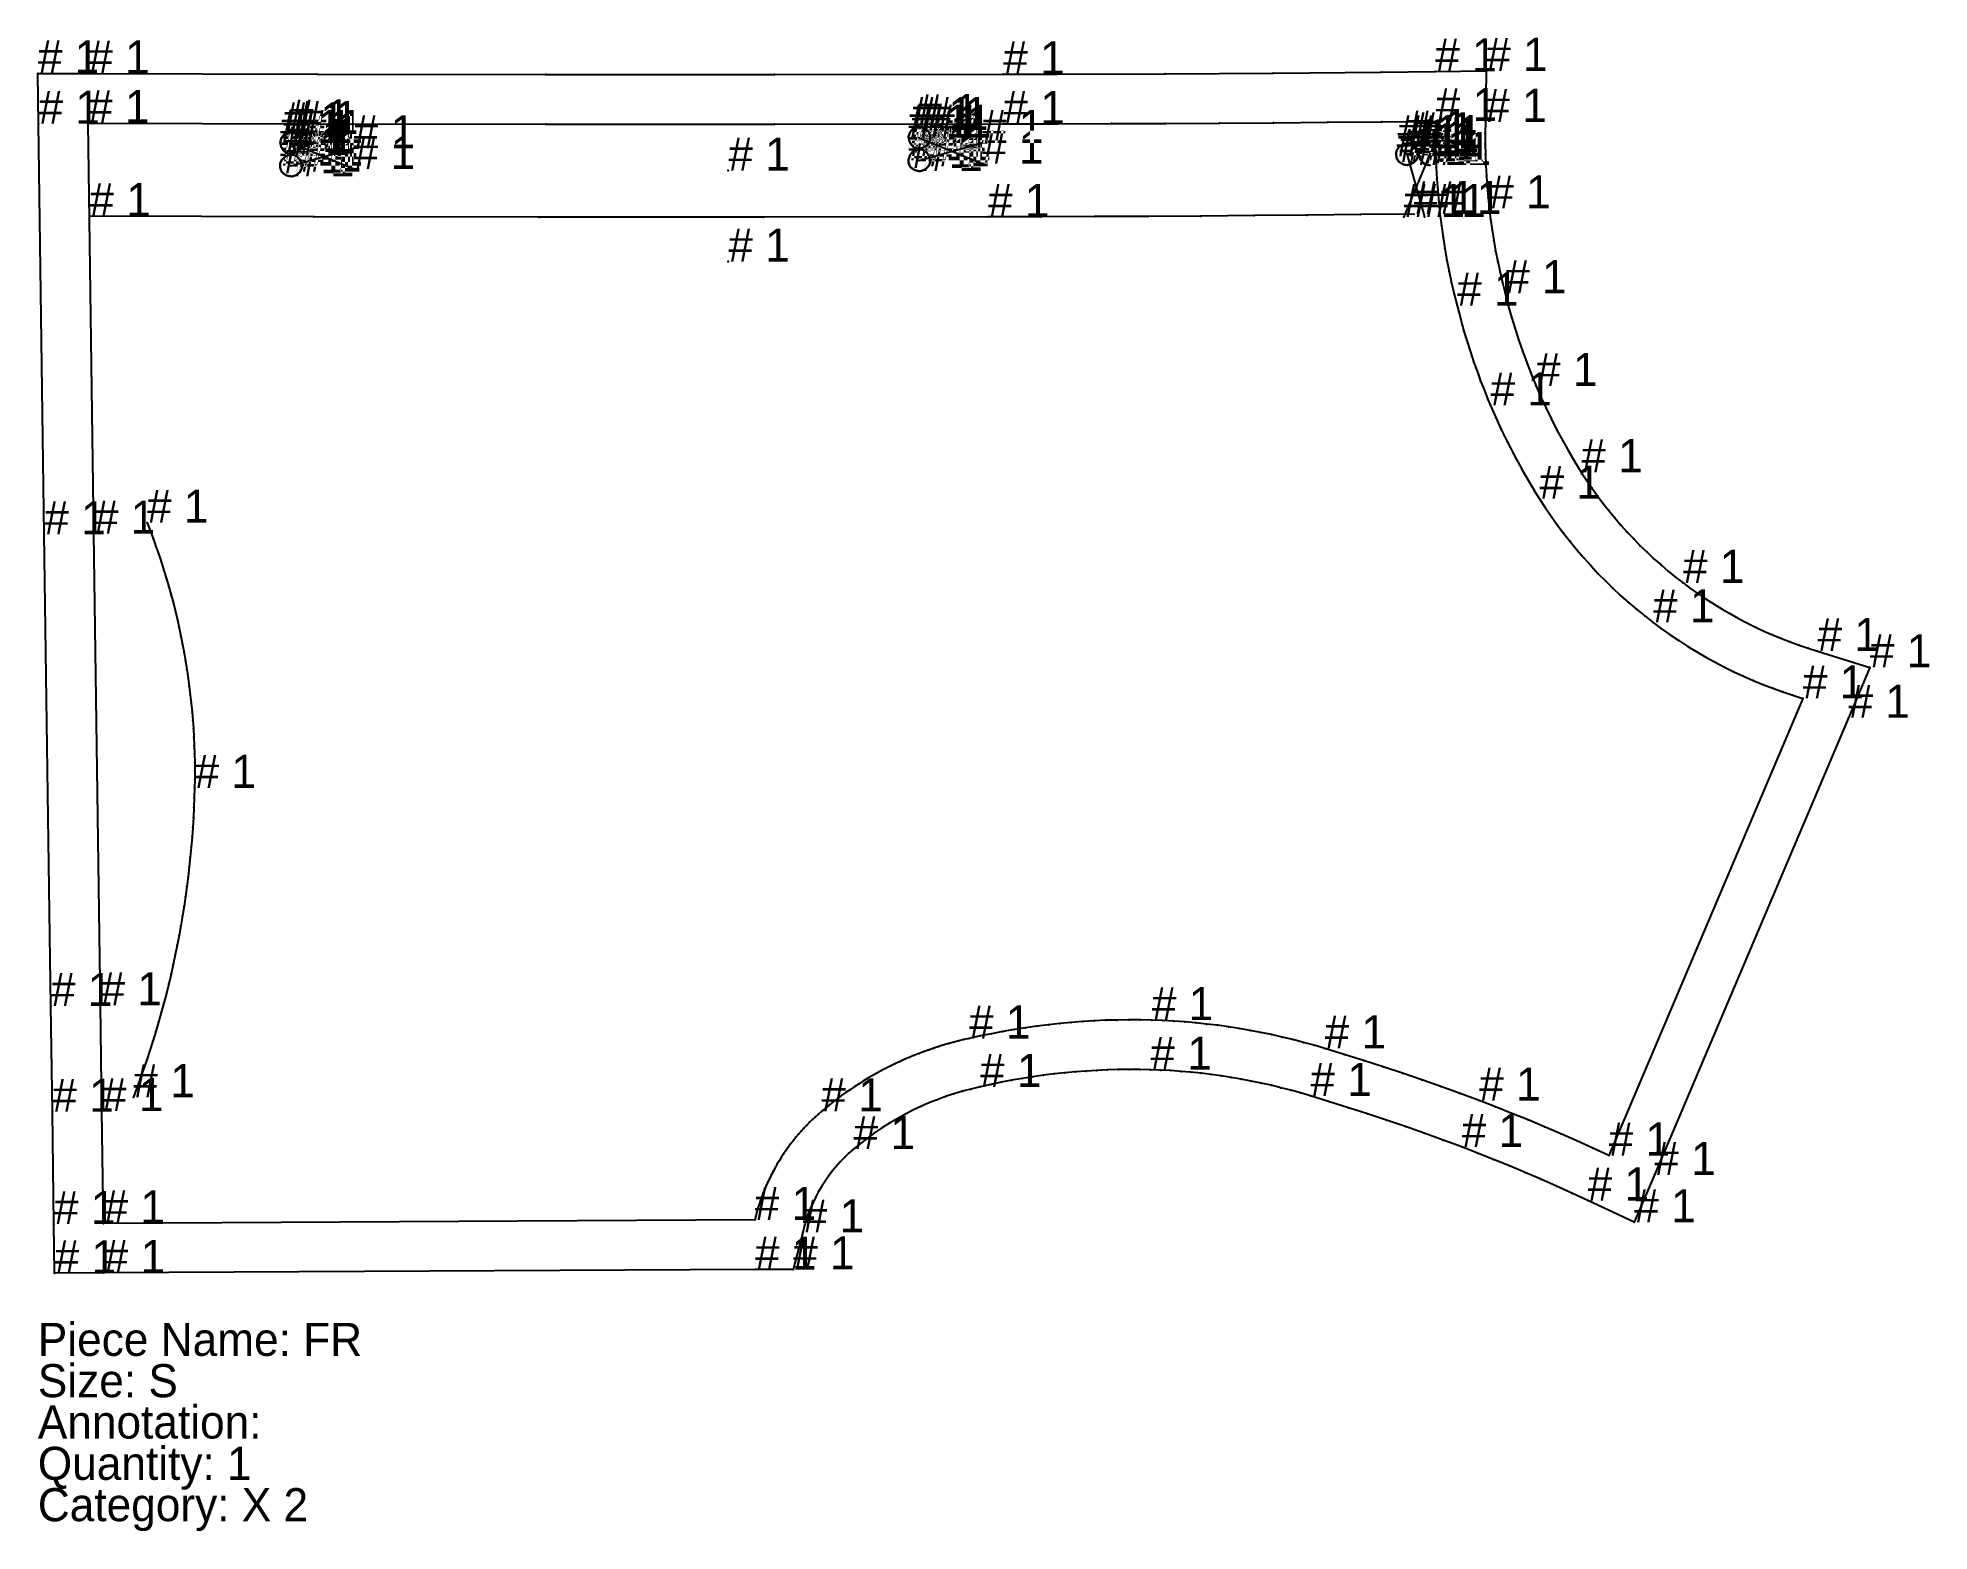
# Model space of a CAD drawing. Extents: x 0 to 5390, y -290 to 286.
# Drawn here: x 1027 to 1484.7, y -207.9 to 153.5 of the extents above; entities that cross this region are included whole.
import ezdxf

# ---------------------------------------------------------------- set-up
doc = ezdxf.new("R2010")
doc.units = 0

# ---------------------------------------------------------------- blocks, each defined once
blk = doc.blocks.new('FRS')
at = {"layer": '1'}
blk.add_lwpolyline([(0, 144.87), (12.2, 144.84), (67.56, 144.68), (122.91, 144.59), (178.26, 144.57), (233.62, 144.64), (246.69, 144.65), (272.81, 144.76), (298.94, 144.93), (325.06, 145.18), (338.13, 145.33), (350.47, 145.47), (350.27, 133.13), (350.22, 130.41), (350.22, 127.81), (350.27, 125.2), (350.37, 122.6), (350.51, 119.99), (350.69, 117.39), (350.92, 114.8), (351.2, 112.2), (351.52, 109.62), (351.89, 107.04), (352.3, 104.46), (352.76, 101.9), (353.27, 99.34), (353.82, 96.79), (354.41, 94.25), (355.06, 91.67), (355.82, 88.7), (356.61, 85.86), (357.46, 83.04), (358.37, 80.23), (359.33, 77.45), (360.35, 74.68), (361.42, 71.94), (362.55, 69.21), (363.73, 66.51), (364.97, 63.84), (366.26, 61.19), (367.6, 58.56), (369, 55.97), (370.45, 53.4), (371.95, 50.87), (373.49, 48.36), (374.74, 46.44), (376.03, 44.55), (377.35, 42.69), (378.72, 40.87), (380.13, 39.07), (381.58, 37.3), (383.07, 35.57), (384.6, 33.87), (386.16, 32.2), (387.76, 30.57), (389.4, 28.98), (391.07, 27.42), (392.78, 25.91), (394.52, 24.43), (396.3, 22.99), (398.1, 21.59), (399.94, 20.23), (401.8, 18.91), (403.7, 17.63), (405.62, 16.4), (407.57, 15.21), (409.55, 14.06), (411.55, 12.96), (413.57, 11.9), (415.62, 10.89), (417.69, 9.92), (419.78, 9), (421.9, 8.13), (424.03, 7.31), (426.18, 6.53), (428.34, 5.8), (430.65, 5.08), (443.31, 1.14), (438.13, -11.06), (391.16, -121.68), (386.3, -133.13), (375.03, -127.87), (371.23, -126.09), (367.47, -124.38), (363.69, -122.7), (359.89, -121.07), (356.08, -119.47), (352.25, -117.92), (348.4, -116.4), (344.54, -114.92), (340.02, -113.24), (335.48, -111.59), (330.93, -109.99), (326.36, -108.42), (321.78, -106.9), (317.18, -105.42), (312.59, -103.98), (307.93, -102.58), (305.51, -101.85), (303.17, -101.19), (300.79, -100.58), (298.4, -100), (296.01, -99.46), (293.6, -98.96), (291.19, -98.5), (288.77, -98.09), (286.35, -97.71), (283.91, -97.38), (281.48, -97.08), (279.03, -96.83), (276.59, -96.62), (274.14, -96.44), (271.69, -96.31), (269.23, -96.22), (266.64, -96.17), (264.04, -96.16), (261.45, -96.19), (258.86, -96.27), (256.26, -96.38), (253.67, -96.54), (251.09, -96.73), (248.5, -96.97), (245.92, -97.25), (243.35, -97.57), (240.78, -97.94), (238.22, -98.34), (235.66, -98.78), (233.11, -99.27), (230.6, -99.79), (228, -100.38), (225.76, -100.89), (223.72, -101.44), (221.66, -102.05), (219.62, -102.73), (217.61, -103.47), (215.61, -104.27), (213.65, -105.13), (211.71, -106.05), (209.8, -107.03), (207.92, -108.07), (206.07, -109.17), (204.26, -110.32), (202.48, -111.52), (200.74, -112.78), (199.04, -114.09), (197.4, -115.44), (196.27, -116.44), (195.19, -117.46), (194.16, -118.53), (193.17, -119.64), (192.23, -120.78), (191.33, -121.96), (190.48, -123.18), (189.68, -124.43), (188.93, -125.71), (188.22, -127.02), (187.58, -128.36), (186.98, -129.72), (186.44, -131.1), (185.96, -132.5), (185.53, -133.92), (185.1, -135.59), (182.78, -144.54), (173.54, -144.58), (15.96, -145.4), (4.07, -145.47), (3.9, -133.57), (3.52, -106.41), (3.16, -80.81), (1.56, 33.33), (0.17, 132.67)], close=True, dxfattribs=at)
at = {"layer": '13'}
for p in [(167.08, 121.33), (167.08, 99.33)]:
    blk.add_point(p, dxfattribs=at)
at = {"layer": '14'}
blk.add_lwpolyline([(12.17, 132.84), (67.54, 132.68), (122.9, 132.59), (178.27, 132.57), (233.64, 132.62), (246.72, 132.65), (259.8, 132.7), (272.88, 132.76), (285.95, 132.84), (299.03, 132.93), (312.11, 133.05), (325.19, 133.18), (338.27, 133.33), (338.22, 130.51), (338.23, 127.69), (338.28, 124.87), (338.38, 122.06), (338.53, 119.24), (338.73, 116.43), (338.98, 113.63), (339.28, 110.82), (339.63, 108.03), (340.03, 105.24), (340.47, 102.46), (340.97, 99.68), (341.51, 96.92), (342.11, 94.16), (342.75, 91.42), (343.44, 88.69), (343.83, 87.14), (344.23, 85.6), (344.65, 84.06), (345.09, 82.52), (345.54, 80.99), (346, 79.47), (346.49, 77.95), (346.98, 76.43), (347.5, 74.92), (348.02, 73.42), (348.57, 71.92), (349.12, 70.42), (349.7, 68.94), (350.29, 67.45), (350.89, 65.98), (351.51, 64.51), (352.14, 63.04), (352.79, 61.59), (353.45, 60.14), (354.12, 58.69), (354.82, 57.25), (355.52, 55.82), (356.24, 54.4), (356.98, 52.98), (357.72, 51.58), (358.49, 50.18), (359.26, 48.78), (360.06, 47.4), (360.86, 46.02), (361.68, 44.65), (362.51, 43.29), (363.36, 41.94), (364.75, 39.8), (366.18, 37.69), (367.67, 35.61), (369.2, 33.57), (370.77, 31.56), (372.39, 29.58), (374.06, 27.65), (375.76, 25.75), (377.51, 23.89), (379.3, 22.07), (381.13, 20.29), (383, 18.55), (384.91, 16.85), (386.85, 15.2), (388.83, 13.59), (390.85, 12.02), (392.9, 10.5), (394.99, 9.03), (397.1, 7.6), (399.25, 6.22), (401.43, 4.89), (403.64, 3.61), (405.88, 2.38), (408.14, 1.2), (410.43, 0.07), (412.74, -1.01), (415.08, -2.04), (417.44, -3.01), (419.82, -3.93), (422.22, -4.8), (424.64, -5.61), (427.08, -6.37), (380.11, -116.99), (376.25, -115.19), (372.38, -113.43), (368.49, -111.71), (364.58, -110.02), (360.65, -108.38), (356.71, -106.78), (352.75, -105.22), (348.78, -103.69), (344.16, -101.97), (339.52, -100.29), (334.86, -98.65), (330.2, -97.05), (325.52, -95.5), (320.82, -93.98), (316.11, -92.51), (311.39, -91.07), (308.84, -90.32), (306.29, -89.61), (303.71, -88.94), (301.13, -88.31), (298.54, -87.73), (295.94, -87.19), (293.33, -86.7), (290.71, -86.24), (288.08, -85.84), (285.45, -85.47), (282.82, -85.16), (280.17, -84.88), (277.53, -84.65), (274.88, -84.47), (272.22, -84.33), (269.57, -84.23), (266.78, -84.17), (263.99, -84.16), (261.21, -84.2), (258.42, -84.27), (255.64, -84.4), (252.86, -84.56), (250.08, -84.78), (247.3, -85.03), (244.53, -85.33), (241.77, -85.68), (239.01, -86.07), (236.26, -86.5), (233.51, -86.98), (230.77, -87.5), (228.05, -88.06), (225.33, -88.67), (224.1, -88.95), (222.88, -89.24), (221.66, -89.56), (220.45, -89.89), (219.24, -90.24), (218.04, -90.61), (216.85, -91), (215.66, -91.4), (214.48, -91.83), (213.3, -92.27), (212.13, -92.73), (210.97, -93.21), (209.81, -93.7), (208.66, -94.21), (207.53, -94.74), (206.39, -95.29), (205.27, -95.86), (204.16, -96.44), (203.05, -97.04), (201.96, -97.65), (200.87, -98.29), (199.8, -98.94), (198.73, -99.6), (197.67, -100.28), (196.63, -100.98), (195.59, -101.69), (194.57, -102.42), (193.56, -103.17), (192.56, -103.93), (191.57, -104.7), (190.59, -105.49), (189.62, -106.3), (188.88, -106.94), (188.15, -107.59), (187.44, -108.26), (186.74, -108.95), (186.05, -109.64), (185.37, -110.36), (184.71, -111.08), (184.07, -111.82), (183.43, -112.57), (182.82, -113.33), (182.22, -114.11), (181.63, -114.89), (181.06, -115.69), (180.51, -116.5), (179.97, -117.32), (179.45, -118.15), (178.94, -118.99), (178.46, -119.84), (177.99, -120.7), (177.53, -121.57), (177.09, -122.45), (176.68, -123.33), (176.27, -124.23), (175.89, -125.13), (175.53, -126.04), (175.18, -126.96), (174.85, -127.88), (174.54, -128.81), (174.24, -129.74), (173.97, -130.69), (173.72, -131.63), (173.48, -132.58), (15.9, -133.4), (15.52, -106.24), (15.16, -80.64), (13.56, 33.49)], close=True, dxfattribs=at)
at = {"layer": '2'}
for p in [(0, 144.87), (0, 144.87), (350.47, 145.47), (12.17, 132.84), (12.17, 132.84), (338.27, 133.33), (210.68, 129.31), (210.68, 129.31), (210.68, 129.31), (210.68, 129.31), (210.68, 129.31), (213.3, 129.31), (213.3, 129.31), (213.3, 129.31), (215.92, 129.31), (215.92, 129.31), (215.92, 129.31), (215.92, 129.31), (215.92, 129.31), (58.66, 128.03), (58.66, 128.03), (58.66, 128.03), (58.66, 128.03), (58.66, 128.03), (61.27, 128.03), (61.27, 128.03), (61.27, 128.03), (63.89, 128.03), (63.89, 128.03), (63.89, 128.03), (63.89, 128.03), (63.89, 128.03), (76.44, 126.75), (76.44, 126.75), (210.68, 123.81), (210.68, 123.81), (210.68, 123.81), (210.68, 123.81), (210.68, 123.81), (213.25, 123.76), (213.25, 123.76), (213.25, 123.76), (215.92, 123.81), (215.92, 123.81), (215.92, 123.81), (215.92, 123.81), (215.92, 123.81), (228.46, 128.03), (228.46, 128.03), (331.25, 125.36), (331.25, 125.36), (331.25, 125.36), (331.31, 127.92), (331.31, 127.92), (331.31, 127.92), (331.31, 127.92), (331.31, 127.92), (336.81, 127.92), (336.81, 127.92), (336.81, 127.92), (336.81, 125.3), (336.81, 125.3), (336.81, 125.3), (58.66, 122.53), (58.66, 122.53), (58.66, 122.53), (58.66, 122.53), (58.66, 122.53), (61.22, 122.47), (61.22, 122.47), (61.22, 122.47), (63.89, 122.53), (63.89, 122.53), (63.89, 122.53), (63.89, 122.53), (63.89, 122.53), (76.45, 121.75), (76.45, 121.75), (228.47, 123.03), (228.47, 123.03), (331.31, 122.69), (331.31, 122.69), (331.31, 122.69), (331.31, 122.69), (331.31, 122.69), (336.81, 122.69), (336.81, 122.69), (12.49, 110.33), (12.49, 110.33), (330.53, 110.13), (330.53, 110.13), (332.94, 110.83), (332.94, 110.83), (332.94, 110.83), (335.53, 110.14), (335.53, 110.14), (26.42, 36.14), (26.42, 36.14), (26.42, 36.14), (443.31, 1.14), (427.08, -6.37), (23.13, -102.87), (23.13, -102.87), (380.11, -116.99), (173.48, -132.58), (15.9, -133.4), (386.3, -133.13), (4.07, -145.47), (182.78, -144.54)]:
    blk.add_point(p, dxfattribs=at)
at = {"layer": '3'}
for p in [(12.2, 144.84), (67.56, 144.68), (122.91, 144.59), (178.26, 144.57), (233.62, 144.64), (246.69, 144.65), (272.81, 144.76), (298.94, 144.93), (325.06, 145.18), (338.13, 145.33), (272.88, 132.76), (285.95, 132.84), (299.03, 132.93), (312.11, 133.05), (325.19, 133.18), (350.27, 133.13), (0.17, 132.67), (58.69, 128.28), (58.74, 128.53), (58.81, 128.77), (58.9, 129.01), (59, 129.24), (59.12, 129.46), (59.26, 129.68), (59.42, 129.88), (59.55, 130.02), (59.69, 130.15), (59.85, 130.27), (60.01, 130.37), (60.19, 130.45), (60.37, 130.51), (60.56, 130.56), (60.76, 130.59), (61.01, 130.65), (61.27, 130.68), (61.53, 130.67), (61.79, 130.64), (62.04, 130.57), (62.29, 130.48), (62.51, 130.35), (62.73, 130.2), (62.96, 129.99), (63.17, 129.75), (63.36, 129.5), (63.52, 129.23), (63.66, 128.94), (63.76, 128.65), (63.84, 128.34), (67.54, 132.68), (122.9, 132.59), (178.27, 132.57), (210.72, 129.56), (210.73, 128.99), (210.77, 129.81), (210.81, 128.69), (210.84, 130.05), (210.92, 128.39), (210.93, 130.29), (211.04, 130.52), (211.16, 130.74), (211.3, 130.95), (211.45, 131.16), (211.58, 131.3), (211.73, 131.43), (211.89, 131.55), (212.05, 131.64), (212.23, 131.73), (212.41, 131.79), (212.6, 131.84), (212.79, 131.87), (213.11, 131.88), (213.43, 131.87), (213.74, 131.82), (214.04, 131.75), (214.34, 131.64), (214.63, 131.51), (214.9, 131.34), (215.15, 131.16), (215.35, 130.98), (215.51, 130.78), (215.66, 130.56), (215.7, 128.17), (215.77, 130.33), (215.78, 128.35), (215.85, 128.53), (215.86, 130.08), (215.9, 128.72), (215.91, 129.83), (215.93, 129.57), (215.93, 129.11), (215.93, 128.92), (233.64, 132.62), (246.72, 132.65), (259.8, 132.7), (338.22, 130.51), (350.22, 130.41), (58.7, 127.71), (58.78, 127.41), (58.88, 127.11), (58.88, 123.66), (58.98, 123.83), (59.02, 126.82), (59.1, 123.99), (59.18, 126.55), (59.26, 124.18), (59.37, 126.3), (59.44, 124.35), (59.58, 126.06), (59.64, 124.52), (59.82, 125.85), (59.84, 124.67), (60.03, 125.7), (60.06, 124.8), (60.25, 125.57), (60.28, 124.92), (60.5, 125.47), (60.52, 125.02), (60.75, 125.41), (60.76, 125.1), (61, 125.37), (61.01, 125.16), (61.26, 125.37), (61.27, 125.19), (61.52, 125.4), (61.53, 125.18), (61.78, 125.46), (61.79, 125.15), (62.02, 125.54), (62.04, 125.08), (62.25, 125.64), (62.29, 124.99), (62.48, 125.76), (62.51, 124.86), (62.69, 125.89), (62.73, 124.71), (62.9, 126.04), (62.96, 124.49), (63.1, 126.2), (63.17, 124.26), (63.28, 126.38), (63.36, 124.01), (63.45, 126.57), (63.52, 123.73), (63.56, 126.72), (63.66, 126.89), (63.75, 127.07), (63.81, 127.25), (63.86, 127.44), (63.89, 127.64), (63.9, 127.83), (210.72, 124.06), (210.77, 124.31), (210.84, 124.55), (210.93, 124.79), (211.04, 125.02), (211.05, 128.1), (211.16, 125.24), (211.22, 127.83), (211.3, 125.45), (211.41, 127.57), (211.45, 125.66), (211.58, 125.8), (211.62, 127.34), (211.73, 125.93), (211.85, 127.13), (211.89, 126.05), (212.05, 126.15), (212.06, 126.97), (212.23, 126.23), (212.29, 126.85), (212.41, 126.3), (212.53, 126.75), (212.6, 126.35), (212.78, 126.69), (212.79, 126.38), (213.04, 126.65), (213.05, 126.44), (213.3, 126.65), (213.31, 126.46), (213.56, 126.68), (213.56, 126.46), (213.81, 126.74), (213.82, 126.43), (214.05, 126.82), (214.07, 126.36), (214.29, 126.92), (214.32, 126.26), (214.51, 127.03), (214.54, 126.14), (214.73, 127.17), (214.75, 125.99), (214.94, 127.31), (214.99, 125.77), (215.13, 127.48), (215.2, 125.54), (215.32, 127.66), (215.39, 125.28), (215.48, 127.85), (215.55, 125.01), (215.6, 128), (215.69, 124.73), (215.8, 124.43), (215.88, 124.12), (215.93, 123.61), (328.66, 125.56), (328.66, 125.3), (328.69, 125.04), (328.7, 125.82), (328.75, 124.79), (328.76, 126.07), (328.77, 124.59), (328.82, 124.4), (328.86, 126.32), (328.88, 124.22), (328.97, 124.05), (328.98, 126.54), (329.07, 123.88), (329.14, 126.76), (329.18, 123.72), (329.31, 123.58), (329.35, 126.99), (329.58, 127.2), (329.84, 127.39), (330.11, 127.55), (330.39, 127.69), (330.69, 127.79), (330.99, 127.87), (331.5, 127.93), (331.7, 127.92), (331.89, 127.89), (332.08, 127.84), (332.26, 127.78), (332.44, 127.69), (332.61, 127.59), (332.77, 127.48), (332.96, 127.31), (333.13, 127.13), (333.27, 123.61), (333.3, 126.93), (333.45, 126.72), (333.49, 123.85), (333.58, 126.51), (333.64, 124.06), (333.7, 126.28), (333.76, 124.28), (333.79, 126.05), (333.86, 124.53), (333.88, 125.81), (333.93, 124.78), (333.94, 125.55), (333.96, 125.04), (333.97, 125.3), (334.15, 125.56), (334.15, 125.3), (334.18, 125.82), (334.18, 125.04), (334.24, 124.79), (334.25, 126.07), (334.32, 124.55), (334.35, 126.32), (334.42, 124.31), (334.47, 126.54), (334.53, 124.09), (334.63, 126.76), (334.67, 123.87), (334.82, 123.67), (334.84, 126.99), (335.07, 127.2), (335.33, 127.39), (335.6, 127.55), (335.89, 127.69), (336.19, 127.79), (336.49, 127.87), (338.23, 127.69), (338.28, 124.87), (350.22, 127.81), (350.27, 125.2), (58.65, 122.72), (58.65, 122.27), (58.66, 122.92), (58.67, 122.01), (58.68, 123.11), (58.72, 121.75), (58.73, 123.3), (58.8, 123.49), (58.8, 121.51), (58.92, 121.27), (59.06, 121.05), (59.23, 120.85), (59.42, 120.68), (59.67, 120.49), (59.94, 120.33), (60.23, 120.19), (60.53, 120.09), (60.83, 120.01), (61.14, 119.97), (61.46, 119.95), (61.78, 119.97), (62.02, 120.05), (62.25, 120.15), (62.48, 120.27), (62.69, 120.4), (62.9, 120.55), (63.09, 120.71), (63.28, 120.89), (63.45, 121.08), (63.56, 121.23), (63.66, 123.45), (63.66, 121.4), (63.75, 121.58), (63.76, 123.15), (63.81, 121.76), (63.84, 122.84), (63.86, 121.95), (63.89, 122.14), (63.9, 122.33), (210.67, 123.55), (210.7, 123.29), (210.75, 123.03), (210.84, 122.78), (210.95, 122.55), (211.09, 122.33), (211.26, 122.13), (211.45, 121.96), (211.71, 121.77), (211.98, 121.61), (212.27, 121.47), (212.56, 121.37), (212.87, 121.29), (213.18, 121.24), (213.5, 121.23), (213.81, 121.25), (214.05, 121.33), (214.29, 121.43), (214.51, 121.54), (214.73, 121.68), (214.94, 121.83), (215.13, 121.99), (215.31, 122.17), (215.48, 122.36), (215.6, 122.51), (215.7, 122.68), (215.78, 122.85), (215.85, 123.04), (215.9, 123.23), (215.92, 123.42), (329.46, 123.45), (329.66, 123.29), (329.87, 123.15), (330.09, 123.03), (330.32, 122.93), (330.56, 122.84), (330.81, 122.77), (331.06, 122.72), (331.62, 122.73), (331.93, 122.81), (332.23, 122.91), (332.51, 123.05), (332.78, 123.21), (333.04, 123.4), (334.98, 123.47), (335.16, 123.29), (335.35, 123.13), (335.5, 123.01), (335.67, 122.91), (335.85, 122.83), (336.03, 122.76), (336.22, 122.71), (336.42, 122.69), (336.61, 122.68), (338.38, 122.06), (338.53, 119.24), (350.37, 122.6), (350.51, 119.99), (338.73, 116.43), (350.69, 117.39), (350.92, 114.8), (66.85, 110.18), (121.2, 110.1), (175.56, 110.08), (229.92, 110.13), (242.79, 110.16), (255.67, 110.21), (268.55, 110.27), (281.43, 110.35), (294.3, 110.44), (307.18, 110.55), (320.06, 110.68), (338.98, 113.63), (339.28, 110.82), (351.2, 112.2), (339.63, 108.03), (351.52, 109.62), (351.89, 107.04), (340.03, 105.24), (340.47, 102.46), (352.3, 104.46), (352.76, 101.9), (340.97, 99.68), (341.51, 96.92), (353.27, 99.34), (353.82, 96.79), (342.11, 94.16), (354.41, 94.25), (355.06, 91.67), (342.75, 91.42), (343.44, 88.69), (343.83, 87.14), (355.82, 88.7), (344.23, 85.6), (344.65, 84.06), (345.09, 82.52), (356.61, 85.86), (357.46, 83.04), (345.54, 80.99), (346, 79.47), (346.49, 77.95), (358.37, 80.23), (346.98, 76.43), (347.5, 74.92), (348.02, 73.42), (359.33, 77.45), (360.35, 74.68), (348.57, 71.92), (349.12, 70.42), (349.7, 68.94), (361.42, 71.94), (362.55, 69.21), (350.29, 67.45), (350.89, 65.98), (351.51, 64.51), (363.73, 66.51), (352.14, 63.04), (352.79, 61.59), (353.45, 60.14), (364.97, 63.84), (366.26, 61.19), (354.12, 58.69), (354.82, 57.25), (355.52, 55.82), (367.6, 58.56), (369, 55.97), (356.24, 54.4), (356.98, 52.98), (357.72, 51.58), (370.45, 53.4), (371.95, 50.87), (358.49, 50.18), (359.26, 48.78), (360.06, 47.4), (360.86, 46.02), (373.49, 48.36), (374.74, 46.44), (361.68, 44.65), (362.51, 43.29), (363.36, 41.94), (376.03, 44.55), (377.35, 42.69), (364.75, 39.8), (366.18, 37.69), (378.72, 40.87), (380.13, 39.07), (381.58, 37.3), (1.56, 33.33), (13.56, 33.49), (27.17, 34.23), (27.89, 32.31), (367.67, 35.61), (369.2, 33.57), (383.07, 35.57), (384.6, 33.87), (386.16, 32.2), (28.59, 30.38), (29.26, 28.44), (370.77, 31.56), (372.39, 29.58), (374.06, 27.65), (387.76, 30.57), (389.4, 28.98), (29.91, 26.5), (30.53, 24.54), (375.76, 25.75), (377.51, 23.89), (391.07, 27.42), (392.78, 25.91), (394.52, 24.43), (396.3, 22.99), (31.13, 22.58), (31.71, 20.61), (32.26, 18.64), (379.3, 22.07), (381.13, 20.29), (383, 18.55), (398.1, 21.59), (399.94, 20.23), (401.8, 18.91), (32.79, 16.66), (33.29, 14.67), (384.91, 16.85), (386.85, 15.2), (403.7, 17.63), (405.62, 16.4), (407.57, 15.21), (409.55, 14.06), (33.76, 12.67), (34.21, 10.67), (388.83, 13.59), (390.85, 12.02), (392.9, 10.5), (411.55, 12.96), (413.57, 11.9), (415.62, 10.89), (417.69, 9.92), (34.64, 8.66), (35.04, 6.65), (35.41, 4.64), (394.99, 9.03), (397.1, 7.6), (399.25, 6.22), (401.43, 4.89), (419.78, 9), (421.9, 8.13), (424.03, 7.31), (426.18, 6.53), (428.34, 5.8), (430.65, 5.08), (35.76, 2.62), (36.09, 0.59), (403.64, 3.61), (405.88, 2.38), (408.14, 1.2), (410.43, 0.07), (36.38, -1.44), (36.66, -3.47), (412.74, -1.01), (415.08, -2.04), (417.44, -3.01), (419.82, -3.93), (36.9, -5.51), (37.13, -7.54), (422.22, -4.8), (424.64, -5.61), (37.32, -9.59), (37.49, -11.63), (37.64, -13.68), (438.13, -11.06), (37.76, -15.72), (37.85, -17.77), (37.92, -19.82), (37.96, -21.87), (37.97, -25.97), (37.98, -23.92), (37.86, -30.42), (37.93, -28.02), (37.64, -35.21), (37.77, -32.81), (37.33, -39.99), (37.5, -37.6), (36.9, -44.76), (37.13, -42.38), (36.38, -49.52), (36.66, -47.14), (35.76, -54.28), (36.08, -51.9), (35.03, -59.01), (35.4, -56.65), (34.2, -63.73), (34.63, -61.37), (33.27, -68.43), (33.75, -66.08), (32.24, -73.11), (32.77, -70.78), (31.11, -77.77), (31.69, -75.44), (3.16, -80.81), (15.16, -80.64), (30.51, -80.09), (29.23, -84.71), (29.88, -82.4), (236.26, -86.5), (239.01, -86.07), (241.77, -85.68), (244.53, -85.33), (247.3, -85.03), (250.08, -84.78), (252.86, -84.56), (255.64, -84.4), (258.42, -84.27), (261.21, -84.2), (263.99, -84.16), (266.78, -84.17), (269.57, -84.23), (272.22, -84.33), (274.88, -84.47), (277.53, -84.65), (280.17, -84.88), (282.82, -85.16), (285.45, -85.47), (288.08, -85.84), (290.71, -86.24), (293.33, -86.7), (27.85, -89.3), (28.55, -87.01), (215.66, -91.4), (216.85, -91), (218.04, -90.61), (219.24, -90.24), (220.45, -89.89), (221.66, -89.56), (222.88, -89.24), (224.1, -88.95), (225.33, -88.67), (228.05, -88.06), (230.77, -87.5), (233.51, -86.98), (295.94, -87.19), (298.54, -87.73), (301.13, -88.31), (303.71, -88.94), (306.29, -89.61), (308.84, -90.32), (311.39, -91.07), (26.37, -93.86), (27.12, -91.58), (205.27, -95.86), (206.39, -95.29), (207.53, -94.74), (208.66, -94.21), (209.81, -93.7), (210.97, -93.21), (212.13, -92.73), (213.3, -92.27), (214.48, -91.83), (316.11, -92.51), (320.82, -93.98), (325.52, -95.5), (23.98, -100.63), (24.8, -98.38), (25.6, -96.12), (197.67, -100.28), (198.73, -99.6), (199.8, -98.94), (200.87, -98.29), (201.96, -97.65), (203.05, -97.04), (204.16, -96.44), (228, -100.38), (230.6, -99.79), (233.11, -99.27), (235.66, -98.78), (238.22, -98.34), (240.78, -97.94), (243.35, -97.57), (245.92, -97.25), (248.5, -96.97), (251.09, -96.73), (253.67, -96.54), (256.26, -96.38), (258.86, -96.27), (261.45, -96.19), (264.04, -96.16), (266.64, -96.17), (269.23, -96.22), (271.69, -96.31), (274.14, -96.44), (276.59, -96.62), (279.03, -96.83), (281.48, -97.08), (283.91, -97.38), (286.35, -97.71), (288.77, -98.09), (291.19, -98.5), (293.6, -98.96), (296.01, -99.46), (298.4, -100), (300.79, -100.58), (330.2, -97.05), (334.86, -98.65), (339.52, -100.29), (191.57, -104.7), (192.56, -103.93), (193.56, -103.17), (194.57, -102.42), (195.59, -101.69), (196.63, -100.98), (213.65, -105.13), (215.61, -104.27), (217.61, -103.47), (219.62, -102.73), (221.66, -102.05), (223.72, -101.44), (225.76, -100.89), (303.17, -101.19), (305.51, -101.85), (307.93, -102.58), (312.59, -103.98), (344.16, -101.97), (348.78, -103.69), (352.75, -105.22), (3.52, -106.41), (15.52, -106.24), (186.05, -109.64), (186.74, -108.95), (187.44, -108.26), (188.15, -107.59), (188.88, -106.94), (189.62, -106.3), (190.59, -105.49), (206.07, -109.17), (207.92, -108.07), (209.8, -107.03), (211.71, -106.05), (317.18, -105.42), (321.78, -106.9), (326.36, -108.42), (356.71, -106.78), (360.65, -108.38), (182.22, -114.11), (182.82, -113.33), (183.43, -112.57), (184.07, -111.82), (184.71, -111.08), (185.37, -110.36), (199.04, -114.09), (200.74, -112.78), (202.48, -111.52), (204.26, -110.32), (330.93, -109.99), (335.48, -111.59), (340.02, -113.24), (364.58, -110.02), (368.49, -111.71), (372.38, -113.43), (178.94, -118.99), (179.45, -118.15), (179.97, -117.32), (180.51, -116.5), (181.06, -115.69), (181.63, -114.89), (194.16, -118.53), (195.19, -117.46), (196.27, -116.44), (197.4, -115.44), (344.54, -114.92), (348.4, -116.4), (352.25, -117.92), (376.25, -115.19), (176.68, -123.33), (177.09, -122.45), (177.53, -121.57), (177.99, -120.7), (178.46, -119.84), (190.48, -123.18), (191.33, -121.96), (192.23, -120.78), (193.17, -119.64), (356.08, -119.47), (359.89, -121.07), (363.69, -122.7), (391.16, -121.68), (174.85, -127.88), (175.18, -126.96), (175.53, -126.04), (175.89, -125.13), (176.27, -124.23), (188.22, -127.02), (188.93, -125.71), (189.68, -124.43), (367.47, -124.38), (371.23, -126.09), (375.03, -127.87), (173.72, -131.63), (173.97, -130.69), (174.24, -129.74), (174.54, -128.81), (185.96, -132.5), (186.44, -131.1), (186.98, -129.72), (187.58, -128.36), (3.9, -133.57), (185.1, -135.59), (185.53, -133.92), (15.96, -145.4), (173.54, -144.58)]:
    blk.add_point(p, dxfattribs=at)
at = {"layer": '4'}
for p in [(355.06, 91.67, 10), (1.56, 33.33, 10), (3.16, -80.81, 10), (3.52, -106.41, 10)]:
    blk.add_point(p, dxfattribs=at)
at = {"layer": '8'}
for p, q in [((213.3, 129.31), (228.47, 123.03)), ((61.22, 122.47), (76.44, 126.75)), ((61.27, 128.03), (76.45, 121.75)), ((213.25, 123.76), (228.46, 128.03)), ((336.81, 125.3), (330.53, 110.13)), ((331.25, 125.36), (335.53, 110.14))]:
    blk.add_line(p, q, dxfattribs=at)
for points in [[(63.89, 128.03), (63.84, 128.34), (63.76, 128.65), (63.66, 128.94), (63.52, 129.23), (63.36, 129.5), (63.17, 129.75), (62.96, 129.99), (62.73, 130.2), (62.51, 130.35), (62.29, 130.48), (62.04, 130.57), (61.79, 130.64), (61.53, 130.67), (61.27, 130.68), (61.01, 130.65), (60.76, 130.59), (60.56, 130.56), (60.37, 130.51), (60.19, 130.45), (60.01, 130.37), (59.85, 130.27), (59.69, 130.15), (59.55, 130.02), (59.42, 129.88), (59.26, 129.68), (59.12, 129.46), (59, 129.24), (58.9, 129.01), (58.81, 128.77), (58.74, 128.53), (58.69, 128.28), (58.66, 128.03)], [(215.92, 129.31), (215.93, 129.57), (215.91, 129.83), (215.86, 130.08), (215.77, 130.33), (215.66, 130.56), (215.51, 130.78), (215.35, 130.98), (215.15, 131.16), (214.9, 131.34), (214.63, 131.51), (214.34, 131.64), (214.04, 131.75), (213.74, 131.82), (213.43, 131.87), (213.11, 131.88), (212.79, 131.87), (212.6, 131.84), (212.41, 131.79), (212.23, 131.73), (212.05, 131.64), (211.89, 131.55), (211.73, 131.43), (211.58, 131.3), (211.45, 131.16), (211.3, 130.95), (211.16, 130.74), (211.04, 130.52), (210.93, 130.29), (210.84, 130.05), (210.77, 129.81), (210.72, 129.56), (210.68, 129.31)], [(210.68, 129.31), (210.73, 128.99), (210.81, 128.69), (210.92, 128.39), (211.05, 128.1), (211.22, 127.83), (211.41, 127.57), (211.62, 127.34), (211.85, 127.13), (212.06, 126.97), (212.29, 126.85), (212.53, 126.75), (212.78, 126.69), (213.04, 126.65), (213.3, 126.65), (213.56, 126.68), (213.81, 126.74), (214.05, 126.82), (214.29, 126.92), (214.51, 127.03), (214.73, 127.17), (214.94, 127.31), (215.13, 127.48), (215.32, 127.66), (215.48, 127.85), (215.6, 128), (215.7, 128.17), (215.78, 128.35), (215.85, 128.53), (215.9, 128.72), (215.93, 128.92), (215.93, 129.11), (215.92, 129.31)], [(63.89, 122.53), (63.84, 122.84), (63.76, 123.15), (63.66, 123.45), (63.52, 123.73), (63.36, 124.01), (63.17, 124.26), (62.96, 124.49), (62.73, 124.71), (62.51, 124.86), (62.29, 124.99), (62.04, 125.08), (61.79, 125.15), (61.53, 125.18), (61.27, 125.19), (61.01, 125.16), (60.76, 125.1), (60.52, 125.02), (60.28, 124.92), (60.06, 124.8), (59.84, 124.67), (59.64, 124.52), (59.44, 124.35), (59.26, 124.18), (59.1, 123.99), (58.98, 123.83), (58.88, 123.66), (58.8, 123.49), (58.73, 123.3), (58.68, 123.11), (58.66, 122.92), (58.65, 122.72), (58.66, 122.53)], [(58.66, 128.03), (58.7, 127.71), (58.78, 127.41), (58.88, 127.11), (59.02, 126.82), (59.18, 126.55), (59.37, 126.3), (59.58, 126.06), (59.82, 125.85), (60.03, 125.7), (60.25, 125.57), (60.5, 125.47), (60.75, 125.41), (61, 125.37), (61.26, 125.37), (61.52, 125.4), (61.78, 125.46), (62.02, 125.54), (62.25, 125.64), (62.48, 125.76), (62.69, 125.89), (62.9, 126.04), (63.1, 126.2), (63.28, 126.38), (63.45, 126.57), (63.56, 126.72), (63.66, 126.89), (63.75, 127.07), (63.81, 127.25), (63.86, 127.44), (63.89, 127.64), (63.9, 127.83), (63.89, 128.03)], [(210.68, 123.81), (210.67, 123.55), (210.7, 123.29), (210.75, 123.03), (210.84, 122.78), (210.95, 122.55), (211.09, 122.33), (211.26, 122.13), (211.45, 121.96), (211.71, 121.77), (211.98, 121.61), (212.27, 121.47), (212.56, 121.37), (212.87, 121.29), (213.18, 121.24), (213.5, 121.23), (213.81, 121.25), (214.05, 121.33), (214.29, 121.43), (214.51, 121.54), (214.73, 121.68), (214.94, 121.83), (215.13, 121.99), (215.31, 122.17), (215.48, 122.36), (215.6, 122.51), (215.7, 122.68), (215.78, 122.85), (215.85, 123.04), (215.9, 123.23), (215.92, 123.42), (215.93, 123.61), (215.92, 123.81)], [(215.92, 123.81), (215.88, 124.12), (215.8, 124.43), (215.69, 124.73), (215.55, 125.01), (215.39, 125.28), (215.2, 125.54), (214.99, 125.77), (214.75, 125.99), (214.54, 126.14), (214.32, 126.26), (214.07, 126.36), (213.82, 126.43), (213.56, 126.46), (213.31, 126.46), (213.05, 126.44), (212.79, 126.38), (212.6, 126.35), (212.41, 126.3), (212.23, 126.23), (212.05, 126.15), (211.89, 126.05), (211.73, 125.93), (211.58, 125.8), (211.45, 125.66), (211.3, 125.45), (211.16, 125.24), (211.04, 125.02), (210.93, 124.79), (210.84, 124.55), (210.77, 124.31), (210.72, 124.06), (210.68, 123.81)], [(331.31, 127.92), (330.99, 127.87), (330.69, 127.79), (330.39, 127.69), (330.11, 127.55), (329.84, 127.39), (329.58, 127.2), (329.35, 126.99), (329.14, 126.76), (328.98, 126.54), (328.86, 126.32), (328.76, 126.07), (328.7, 125.82), (328.66, 125.56), (328.66, 125.3), (328.69, 125.04), (328.75, 124.79), (328.77, 124.59), (328.82, 124.4), (328.88, 124.22), (328.97, 124.05), (329.07, 123.88), (329.18, 123.72), (329.31, 123.58), (329.46, 123.45), (329.66, 123.29), (329.87, 123.15), (330.09, 123.03), (330.32, 122.93), (330.56, 122.84), (330.81, 122.77), (331.06, 122.72), (331.31, 122.69)], [(331.31, 122.69), (331.62, 122.73), (331.93, 122.81), (332.23, 122.91), (332.51, 123.05), (332.78, 123.21), (333.04, 123.4), (333.27, 123.61), (333.49, 123.85), (333.64, 124.06), (333.76, 124.28), (333.86, 124.53), (333.93, 124.78), (333.96, 125.04), (333.97, 125.3), (333.94, 125.55), (333.88, 125.81), (333.79, 126.05), (333.7, 126.28), (333.58, 126.51), (333.45, 126.72), (333.3, 126.93), (333.13, 127.13), (332.96, 127.31), (332.77, 127.48), (332.61, 127.59), (332.44, 127.69), (332.26, 127.78), (332.08, 127.84), (331.89, 127.89), (331.7, 127.92), (331.5, 127.93), (331.31, 127.92)], [(336.81, 127.92), (336.49, 127.87), (336.19, 127.79), (335.89, 127.69), (335.6, 127.55), (335.33, 127.39), (335.07, 127.2), (334.84, 126.99), (334.63, 126.76), (334.47, 126.54), (334.35, 126.32), (334.25, 126.07), (334.18, 125.82), (334.15, 125.56), (334.15, 125.3), (334.18, 125.04), (334.24, 124.79), (334.32, 124.55), (334.42, 124.31), (334.53, 124.09), (334.67, 123.87), (334.82, 123.67), (334.98, 123.47), (335.16, 123.29), (335.35, 123.13), (335.5, 123.01), (335.67, 122.91), (335.85, 122.83), (336.03, 122.76), (336.22, 122.71), (336.42, 122.69), (336.61, 122.68), (336.81, 122.69)], [(58.66, 122.53), (58.65, 122.27), (58.67, 122.01), (58.72, 121.75), (58.8, 121.51), (58.92, 121.27), (59.06, 121.05), (59.23, 120.85), (59.42, 120.68), (59.67, 120.49), (59.94, 120.33), (60.23, 120.19), (60.53, 120.09), (60.83, 120.01), (61.14, 119.97), (61.46, 119.95), (61.78, 119.97), (62.02, 120.05), (62.25, 120.15), (62.48, 120.27), (62.69, 120.4), (62.9, 120.55), (63.09, 120.71), (63.28, 120.89), (63.45, 121.08), (63.56, 121.23), (63.66, 121.4), (63.75, 121.58), (63.81, 121.76), (63.86, 121.95), (63.89, 122.14), (63.9, 122.33), (63.89, 122.53)], [(332.94, 110.83), (320.06, 110.68), (307.18, 110.55), (294.3, 110.44), (281.43, 110.35), (268.55, 110.27), (255.67, 110.21), (242.79, 110.16), (229.92, 110.13), (175.56, 110.08), (121.2, 110.1), (66.85, 110.18), (12.49, 110.33)], [(26.42, 36.14), (27.17, 34.23), (27.89, 32.31), (28.59, 30.38), (29.26, 28.44), (29.91, 26.5), (30.53, 24.54), (31.13, 22.58), (31.71, 20.61), (32.26, 18.64), (32.79, 16.66), (33.29, 14.67), (33.76, 12.67), (34.21, 10.67), (34.64, 8.66), (35.04, 6.65), (35.41, 4.64), (35.76, 2.62), (36.09, 0.59), (36.38, -1.44), (36.66, -3.47), (36.9, -5.51), (37.13, -7.54), (37.32, -9.59), (37.49, -11.63), (37.64, -13.68), (37.76, -15.72), (37.85, -17.77), (37.92, -19.82), (37.96, -21.87), (37.98, -23.92), (37.97, -25.97), (37.93, -28.02), (37.86, -30.42), (37.77, -32.81), (37.64, -35.21), (37.5, -37.6), (37.33, -39.99), (37.13, -42.38), (36.9, -44.76), (36.66, -47.14), (36.38, -49.52), (36.08, -51.9), (35.76, -54.28), (35.4, -56.65), (35.03, -59.01), (34.63, -61.37), (34.2, -63.73), (33.75, -66.08), (33.27, -68.43), (32.77, -70.78), (32.24, -73.11), (31.69, -75.44), (31.11, -77.77), (30.51, -80.09), (29.88, -82.4), (29.23, -84.71), (28.55, -87.01), (27.85, -89.3), (27.12, -91.58), (26.37, -93.86), (25.6, -96.12), (24.8, -98.38), (23.98, -100.63), (23.13, -102.87)]]:
    blk.add_lwpolyline(points, dxfattribs=at)
for p in [(210.68, 129.31), (213.3, 129.31), (215.92, 129.31), (58.66, 128.03), (61.27, 128.03), (63.89, 128.03), (210.68, 123.81), (213.25, 123.76), (215.92, 123.81), (331.25, 125.36), (331.31, 127.92), (336.81, 127.92), (336.81, 125.3), (58.66, 122.53), (61.22, 122.47), (63.89, 122.53), (331.31, 122.69), (332.94, 110.83), (26.42, 36.14)]:
    blk.add_point(p, dxfattribs=at)
at = {"layer": '1'}
for s, p in [('# 1', (0, 144.87)), ('# 1', (0, 144.87)), ('# 1', (12.2, 144.84)), ('# 1', (233.62, 144.64)), ('# 1', (338.13, 145.33)), ('# 1', (350.47, 145.47)), ('# 1', (0.17, 132.67)), ('# 1', (350.27, 133.13)), ('# 1', (351.2, 112.2)), ('# 1', (355.06, 91.67)), ('# 1', (362.55, 69.21)), ('# 1', (373.49, 48.36)), ('# 1', (1.56, 33.33)), ('# 1', (398.1, 21.59)), ('# 1', (430.65, 5.08)), ('# 1', (443.31, 1.14)), ('# 1', (438.13, -11.06)), ('# 1', (3.16, -80.81)), ('# 1', (269.23, -96.22)), ('# 1', (228, -100.38)), ('# 1', (307.93, -102.58)), ('# 1', (3.52, -106.41)), ('# 1', (197.4, -115.44)), ('# 1', (344.54, -114.92)), ('# 1', (391.16, -121.68)), ('# 1', (375.03, -127.87)), ('# 1', (3.9, -133.57)), ('# 1', (185.1, -135.59)), ('# 1', (386.3, -133.13)), ('# 1', (173.54, -144.58)), ('# 1', (182.78, -144.54)), ('# 1', (4.07, -145.47)), ('# 1', (15.96, -145.4)), ('Piece Name: FR', (0, -165.47)), ('Size: S', (0, -175.47)), ('Annotation: ', (0, -185.47)), ('Quantity: 1', (0, -195.47)), ('Category: X 2', (0, -205.47))]:
    blk.add_text(s, height=8, dxfattribs=at).set_placement(p)
at = {"layer": '13'}
for p in [(167.08, 121.33), (167.08, 99.33)]:
    blk.add_text('# 1', height=8, dxfattribs=at).set_placement(p)
at = {"layer": '14'}
for p in [(12.17, 132.84), (12.17, 132.84), (233.64, 132.62), (338.27, 133.33), (339.28, 110.82), (343.44, 88.69), (351.51, 64.51), (363.36, 41.94), (13.56, 33.49), (390.85, 12.02), (427.08, -6.37), (15.16, -80.64), (269.57, -84.23), (225.33, -88.67), (311.39, -91.07), (348.78, -103.69), (15.52, -106.24), (189.62, -106.3), (380.11, -116.99), (15.9, -133.4), (173.48, -132.58)]:
    blk.add_text('# 1', height=8, dxfattribs=at).set_placement(p)
at = {"layer": '4'}
for p in [(355.06, 91.67), (1.56, 33.33), (3.16, -80.81), (3.52, -106.41)]:
    blk.add_text('# 1', height=8, dxfattribs=at).set_placement(p)
at = {"layer": '8'}
for p in [(59.42, 129.88), (60.76, 130.59), (62.73, 130.2), (210.68, 129.31), (210.68, 129.31), (210.68, 129.31), (211.45, 131.16), (212.79, 131.87), (213.3, 129.31), (213.3, 129.31), (215.15, 131.16), (215.92, 129.31), (215.92, 129.31), (215.92, 129.31), (58.66, 128.03), (58.66, 128.03), (58.66, 128.03), (59.82, 125.85), (60.76, 125.1), (61.27, 128.03), (61.27, 128.03), (61.78, 125.46), (63.45, 126.57), (63.89, 128.03), (63.89, 128.03), (63.89, 128.03), (76.44, 126.75), (211.45, 125.66), (211.85, 127.13), (212.79, 126.38), (213.81, 126.74), (214.75, 125.99), (215.48, 127.85), (228.46, 128.03), (328.75, 124.79), (329.14, 126.76), (331.25, 125.36), (331.25, 125.36), (331.31, 127.92), (331.31, 127.92), (331.31, 127.92), (332.77, 127.48), (333.88, 125.81), (334.24, 124.79), (334.63, 126.76), (336.81, 127.92), (336.81, 127.92), (336.81, 125.3), (336.81, 125.3), (58.66, 122.53), (58.66, 122.53), (58.66, 122.53), (59.1, 123.99), (59.42, 120.68), (61.22, 122.47), (61.22, 122.47), (62.73, 124.71), (63.45, 121.08), (63.89, 122.53), (63.89, 122.53), (63.89, 122.53), (76.45, 121.75), (210.68, 123.81), (210.68, 123.81), (210.68, 123.81), (211.45, 121.96), (213.25, 123.76), (213.25, 123.76), (213.81, 121.25), (215.48, 122.36), (215.92, 123.81), (215.92, 123.81), (215.92, 123.81), (228.47, 123.03), (329.46, 123.45), (331.31, 122.69), (331.31, 122.69), (331.31, 122.69), (333.49, 123.85), (335.35, 123.13), (336.81, 122.69), (61.78, 119.97), (12.49, 110.33), (229.92, 110.13), (330.53, 110.13), (332.94, 110.83), (332.94, 110.83), (335.53, 110.14), (26.42, 36.14), (26.42, 36.14), (37.93, -28.02), (23.13, -102.87)]:
    blk.add_text('# 1', height=8, dxfattribs=at).set_placement(p)

msp = doc.modelspace()

# ---------------------------------------------------------------- block references
at = {"layer": '1'}
msp.add_blockref('FRS', (1027.04, 0), dxfattribs=at)

doc.saveas('drawing.dxf')
